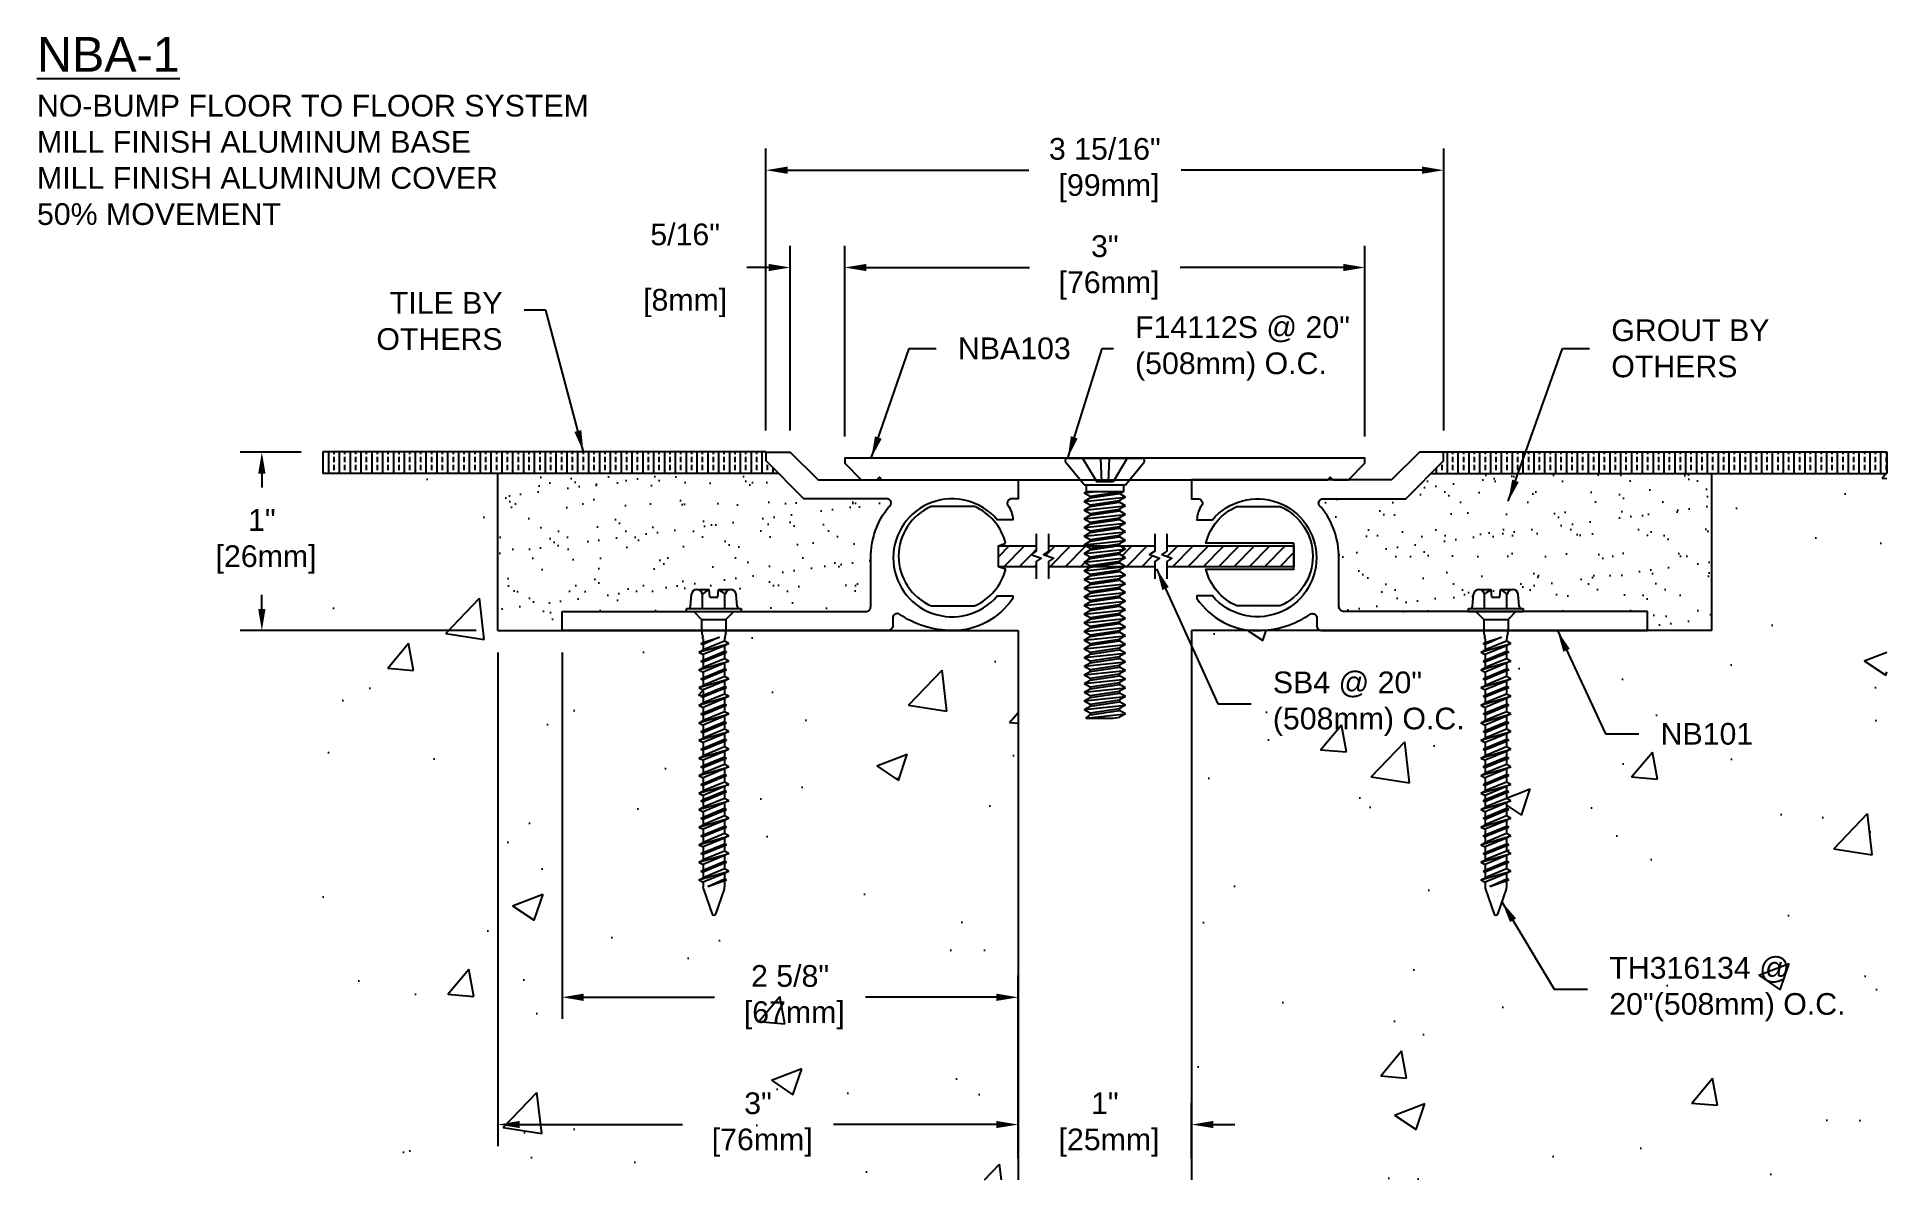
# Model space of a CAD drawing. Header units: inches. Extents: x 10.5 to 21.1, y 18.2 to 24.8.
import ezdxf

# ---------------------------------------------------------------- set-up
doc = ezdxf.new("R2010")
doc.units = ezdxf.units.IN
doc.header["$MEASUREMENT"] = 0
for name, color, linetype in [('ANCHORS', 4, 'Continuous'), ('CONDITIONS', 1, 'Continuous'), ('DIMENSIONS', 3, 'Continuous'), ('METALS', 7, 'Continuous'), ('TEXT', 2, 'Continuous')]:
    doc.layers.add(name, color=color, linetype=linetype)
doc.styles.add('ARIAL', font='arial.ttf')
doc.dimstyles.new('Arial', dxfattribs={"dimtxt": 0.125, "dimasz": 0.125, "dimexe": 0.125, "dimexo": 0.125, "dimgap": 0.125, "dimtad": 0, "dimtih": 1, "dimtoh": 1, "dimdec": 4, "dimzin": 3, "dimdsep": 46, "dimlunit": 4, "dimtxsty": 'ARIAL', "dimcen": 0.125, "dimadec": 0, "dimazin": 0, "dimtfac": 1, "dimtdec": 4, "dimtofl": 0, "dimtmove": 0, "dimatfit": 3, "dimfxl": 0, "dimfrac": 2, "dimtolj": 1, "dimtzin": 0, "dimarcsym": 0})
pattern_1 = [(37.5, (8.13244, 16.01393), (-0.0078742, 0.240853), [0, -0.19, 0, -0.2125, 0, -0.203125]), (7.5, (8.13244, 16.01393), (0.221222, 0.352768), [0, -0.1025, 0, -0.17125, 0, -0.065625]), (327.5, (7.9787, 16.01393), (0.3892677, 0.0007074), [0, -0.0625, 0, -0.225, 0, -0.29375]), (317.5, (7.9787, 16.01393), (0.375766, 0.1097094), [0, -0.03125, 0, -0.1475, 0, -0.16875])]
pattern_2 = [(50, (8.1324, 16.014), (1.79315, -0.15688), [0.1875, -2.0625]), (355, (8.1324, 16.014), (-0.34688, 1.88048), [0.15, -1.65]), (100.451, (8.2819, 16.0009), (1.44627, 1.7236), [0.15935, -1.75286]), (46.184, (8.1324, 16.514), (2.6681, -0.4138), [0.28125, -3.09375]), (96.636, (8.3548, 16.4795), (2.33666, 2.4353), [0.23903, -2.6293]), (351.184, (8.1324, 16.514), (2.33665, 2.4353), [0.225, -2.475]), (21, (8.3824, 16.389), (1.49227, -1.00655), [0.1875, -2.0625]), (326, (8.3824, 16.389), (0.6083, 1.81288), [0.15, -1.65]), (71.451, (8.5068, 16.305), (2.10056, 0.80633), [0.15935, -1.75286]), (37.5, (8.13244, 16.01393), (0.0304, 0.832235), [0, -1.63, 0, -1.675, 0, -1.65625]), (7.5, (8.1324, 16.0139), (0.657674, 0.98603), [0, -0.955, 0, -1.5925, 0, -0.63125]), (327.5, (7.57494, 16.0139), (1.334556, -0.056387), [0, -0.625, 0, -1.95, 0, -2.5875]), (317.5, (7.325, 16.0139), (1.457965, 0.25026), [0, -0.8125, 0, -1.295, 0, -1.8375])]

msp = doc.modelspace()

# ---------------------------------------------------------------- texts
at = {"layer": 'TEXT', "insert": (10.45034, 24.82501), "char_height": 0.2, "width": 3.78125, "attachment_point": 1, "style": 'ARIAL'}
msp.add_mtext('{\\LNBA-1\\P\\H0.625x;\\lNO-BUMP FLOOR TO FLOOR SYSTEM\\PMILL FINISH ALUMINUM BASE\\PMILL FINISH ALUMINUM COVER\\P50% MOVEMENT}', dxfattribs=at)
at = {"layer": 'TEXT', "char_height": 0.125, "style": 'ARIAL'}
for s, insert, attachment_point in [('TILE BY\\POTHERS', (13.13487, 23.18674), 6), ('F14112S @ 20"\\P(508mm) O.C.', (16.78233, 23.02898), 4), ('GROUT BY\\POTHERS', (19.52846, 23.02898), 4), ('NBA103', (15.76105, 23.02898), 4), ('SB4 @ 20"\\P(508mm) O.C.', (17.57698, 20.98087), 4), ('NB101', (19.81315, 20.80647), 4), ('TH316134 @\\P20"(508mm) O.C.', (19.51707, 19.33502), 4)]:
    msp.add_mtext(s, dxfattribs=dict(at, insert=insert, attachment_point=attachment_point))

# ---------------------------------------------------------------- blocks, each defined once
blk = doc.blocks.new('NB101')
at = {"color": 7}
blk.add_lwpolyline([(0, 0.11), (1.75, 0.11, 0.414214), (1.78, 0.14), (1.78, 0.42, -0.169148), (1.882, 0.712, 0.705453), (1.879, 0.76), (1.394, 0.76), (1.176, 0.979), (1.176, 1.03), (1.316, 1.03), (1.476, 0.87), (2.63, 0.87), (2.63, 0.76), (2.594, 0.76, 0.552863), (2.569, 0.725, -0.162306), (2.599, 0.64), (2.509, 0.64, 2.723771), (2.509, 0.2), (2.599, 0.2), (2.599, 0.186, -0.25024), (2.25, 0, -0.145549), (1.941, 0.097, 0.525468), (1.907, 0.071), (1.907, 0.03, -0.414214), (1.877, 0), (0, 0)], format="xyb", close=True, dxfattribs=at)
blk = doc.blocks.new('Th316134')
for p, q in [((-0.135, 1.779), (-0.129, 1.85)), ((-0.097, 1.877), (-0.027, 1.877)), ((-0.065, 1.769), (-0.065, 1.85)), ((-0.023, 1.833), (-0.027, 1.877)), ((-0.023, 1.833), (0.023, 1.833)), ((0.023, 1.833), (0.027, 1.877)), ((0.027, 1.877), (0.097, 1.877)), ((0.064, 1.769), (0.064, 1.85)), ((0.135, 1.779), (0.129, 1.85)), ((-0.157, 1.75), (-0.157, 1.769)), ((-0.157, 1.769), (0.157, 1.769)), ((-0.157, 1.75), (0.157, 1.75)), ((-0.115, 1.75), (-0.07, 1.705)), ((0.115, 1.75), (0.07, 1.705)), ((0.157, 1.769), (0.157, 1.75)), ((-0.074, 1.566), (0.032, 1.603)), ((-0.07, 1.705), (-0.07, 1.638)), ((-0.07, 1.705), (0.07, 1.705)), ((-0.069, 1.628), (-0.063, 1.602)), ((-0.062, 1.573), (0.032, 1.603)), ((0.032, 1.603), (-0.062, 1.56)), ((0.069, 1.628), (0.063, 1.602)), ((0.07, 1.705), (0.07, 1.638)), ((-0.086, 1.516), (0.086, 1.566)), ((-0.086, 1.516), (-0.062, 1.529)), ((-0.086, 1.516), (-0.062, 1.503)), ((-0.074, 1.566), (-0.062, 1.573)), ((-0.074, 1.566), (-0.062, 1.56)), ((-0.074, 1.465), (0.074, 1.516)), ((-0.062, 1.593), (-0.062, 1.573)), ((0.062, 1.579), (-0.062, 1.529)), ((-0.062, 1.56), (-0.062, 1.529)), ((0.062, 1.553), (-0.062, 1.503)), ((-0.062, 1.471), (0.062, 1.522)), ((0.062, 1.509), (-0.062, 1.459)), ((-0.062, 1.503), (-0.062, 1.471)), ((0.062, 1.593), (0.062, 1.579)), ((0.086, 1.566), (0.062, 1.579)), ((0.086, 1.566), (0.062, 1.553)), ((0.062, 1.553), (0.062, 1.522)), ((0.074, 1.516), (0.062, 1.522)), ((0.074, 1.516), (0.062, 1.509)), ((0.062, 1.509), (0.062, 1.478)), ((-0.086, 1.414), (0.086, 1.465)), ((-0.086, 1.414), (-0.062, 1.427)), ((-0.086, 1.414), (-0.062, 1.401)), ((-0.074, 1.465), (-0.062, 1.471)), ((-0.074, 1.465), (-0.062, 1.459)), ((-0.074, 1.363), (0.074, 1.414)), ((0.062, 1.478), (-0.062, 1.427)), ((-0.062, 1.459), (-0.062, 1.427)), ((0.062, 1.452), (-0.062, 1.401)), ((-0.062, 1.369), (0.062, 1.42)), ((0.062, 1.408), (-0.062, 1.357)), ((-0.062, 1.401), (-0.062, 1.369)), ((0.086, 1.465), (0.062, 1.478)), ((0.086, 1.465), (0.062, 1.452)), ((0.062, 1.452), (0.062, 1.42)), ((0.074, 1.414), (0.062, 1.42)), ((0.074, 1.414), (0.062, 1.408)), ((0.062, 1.408), (0.062, 1.376)), ((-0.086, 1.313), (0.086, 1.363)), ((-0.086, 1.313), (-0.062, 1.325)), ((-0.086, 1.313), (-0.062, 1.3)), ((-0.074, 1.363), (-0.062, 1.369)), ((-0.074, 1.363), (-0.062, 1.357)), ((-0.074, 1.262), (0.074, 1.313)), ((0.062, 1.376), (-0.062, 1.325)), ((-0.062, 1.357), (-0.062, 1.325)), ((0.062, 1.35), (-0.062, 1.3)), ((-0.062, 1.268), (0.062, 1.319)), ((0.062, 1.306), (-0.062, 1.256)), ((-0.062, 1.3), (-0.062, 1.268)), ((0.086, 1.363), (0.062, 1.376)), ((0.086, 1.363), (0.062, 1.35)), ((0.062, 1.35), (0.062, 1.319)), ((0.074, 1.313), (0.062, 1.319)), ((0.074, 1.313), (0.062, 1.306)), ((0.062, 1.306), (0.062, 1.275)), ((-0.086, 1.211), (0.086, 1.262)), ((-0.086, 1.211), (-0.062, 1.224)), ((-0.086, 1.211), (-0.062, 1.198)), ((-0.074, 1.262), (-0.062, 1.268)), ((-0.074, 1.262), (-0.062, 1.256)), ((-0.074, 1.16), (0.074, 1.211)), ((0.062, 1.275), (-0.062, 1.224)), ((-0.062, 1.256), (-0.062, 1.224)), ((0.062, 1.249), (-0.062, 1.198)), ((-0.062, 1.166), (0.062, 1.217)), ((0.062, 1.205), (-0.062, 1.154)), ((-0.062, 1.198), (-0.062, 1.166)), ((0.086, 1.262), (0.062, 1.275)), ((0.086, 1.262), (0.062, 1.249)), ((0.062, 1.249), (0.062, 1.217)), ((0.074, 1.211), (0.062, 1.217)), ((0.074, 1.211), (0.062, 1.205)), ((0.062, 1.205), (0.062, 1.173)), ((-0.086, 1.109), (0.086, 1.16)), ((-0.086, 1.109), (-0.062, 1.122)), ((-0.086, 1.109), (-0.062, 1.096)), ((-0.074, 1.16), (-0.062, 1.166)), ((-0.074, 1.16), (-0.062, 1.154)), ((-0.074, 1.059), (0.074, 1.109)), ((0.062, 1.173), (-0.062, 1.122)), ((-0.062, 1.154), (-0.062, 1.122)), ((0.062, 1.147), (-0.062, 1.096)), ((-0.062, 1.065), (0.062, 1.116)), ((0.062, 1.103), (-0.062, 1.052)), ((-0.062, 1.096), (-0.062, 1.065)), ((0.062, 1.072), (-0.062, 1.021)), ((0.086, 1.16), (0.062, 1.173)), ((0.086, 1.16), (0.062, 1.147)), ((0.062, 1.147), (0.062, 1.116)), ((0.074, 1.109), (0.062, 1.116)), ((0.074, 1.109), (0.062, 1.103)), ((0.062, 1.103), (0.062, 1.072)), ((0.086, 1.059), (0.062, 1.072)), ((-0.086, 1.008), (0.086, 1.059)), ((-0.086, 1.008), (-0.062, 1.021)), ((-0.086, 1.008), (-0.062, 0.995)), ((-0.074, 1.059), (-0.062, 1.065)), ((-0.074, 1.059), (-0.062, 1.052)), ((-0.074, 0.957), (0.074, 1.008)), ((-0.074, 0.957), (-0.062, 0.963)), ((-0.062, 1.052), (-0.062, 1.021)), ((0.062, 1.046), (-0.062, 0.995)), ((-0.062, 0.963), (0.062, 1.014)), ((0.062, 1.002), (-0.062, 0.951)), ((-0.062, 0.995), (-0.062, 0.963)), ((0.062, 0.97), (-0.062, 0.919)), ((0.086, 1.059), (0.062, 1.046)), ((0.062, 1.046), (0.062, 1.014)), ((0.074, 1.008), (0.062, 1.014)), ((0.074, 1.008), (0.062, 1.002)), ((0.062, 1.002), (0.062, 0.97)), ((0.086, 0.957), (0.062, 0.97)), ((-0.086, 0.906), (0.086, 0.957)), ((-0.086, 0.906), (-0.062, 0.919)), ((-0.086, 0.906), (-0.062, 0.893)), ((-0.086, 0.805), (0.086, 0.855)), ((-0.074, 0.957), (-0.062, 0.951)), ((-0.074, 0.855), (0.074, 0.906)), ((-0.074, 0.855), (-0.062, 0.862)), ((-0.074, 0.855), (-0.062, 0.849)), ((-0.062, 0.951), (-0.062, 0.919)), ((0.062, 0.944), (-0.062, 0.893)), ((-0.062, 0.862), (0.062, 0.912)), ((0.062, 0.9), (-0.062, 0.849)), ((-0.062, 0.893), (-0.062, 0.862)), ((0.062, 0.868), (-0.062, 0.818)), ((0.086, 0.957), (0.062, 0.944)), ((0.062, 0.944), (0.062, 0.912)), ((0.074, 0.906), (0.062, 0.912)), ((0.074, 0.906), (0.062, 0.9)), ((0.062, 0.9), (0.062, 0.868)), ((0.086, 0.855), (0.062, 0.868)), ((0.086, 0.855), (0.062, 0.843)), ((-0.086, 0.805), (-0.062, 0.818)), ((-0.086, 0.805), (-0.062, 0.792)), ((-0.086, 0.703), (0.086, 0.754)), ((-0.074, 0.754), (0.074, 0.805)), ((-0.074, 0.754), (-0.062, 0.76)), ((-0.074, 0.754), (-0.062, 0.748)), ((-0.062, 0.849), (-0.062, 0.818)), ((0.062, 0.843), (-0.062, 0.792)), ((-0.062, 0.76), (0.062, 0.811)), ((0.062, 0.799), (-0.062, 0.748)), ((-0.062, 0.792), (-0.062, 0.76)), ((0.062, 0.767), (-0.062, 0.716)), ((-0.062, 0.748), (-0.062, 0.716)), ((0.062, 0.843), (0.062, 0.811)), ((0.074, 0.805), (0.062, 0.811)), ((0.074, 0.805), (0.062, 0.799)), ((0.062, 0.799), (0.062, 0.767)), ((0.086, 0.754), (0.062, 0.767)), ((0.086, 0.754), (0.062, 0.741)), ((0.062, 0.749), (0.062, 0.717)), ((-0.086, 0.703), (-0.062, 0.716)), ((-0.086, 0.703), (-0.062, 0.69)), ((-0.086, 0.609), (0.086, 0.66)), ((-0.074, 0.66), (0.074, 0.711)), ((-0.074, 0.66), (-0.062, 0.666)), ((-0.074, 0.66), (-0.062, 0.654)), ((0.062, 0.741), (-0.062, 0.69)), ((-0.062, 0.666), (0.062, 0.717)), ((0.062, 0.705), (-0.062, 0.654)), ((-0.062, 0.698), (-0.062, 0.666)), ((0.062, 0.673), (-0.062, 0.622)), ((-0.062, 0.654), (-0.062, 0.622)), ((0.062, 0.647), (-0.062, 0.596)), ((0.074, 0.711), (0.062, 0.717)), ((0.074, 0.711), (0.062, 0.705)), ((0.062, 0.705), (0.062, 0.673)), ((0.086, 0.66), (0.062, 0.673)), ((0.086, 0.66), (0.062, 0.647)), ((0.062, 0.647), (0.062, 0.616)), ((-0.086, 0.609), (-0.062, 0.622)), ((-0.086, 0.609), (-0.062, 0.596)), ((-0.086, 0.508), (0.086, 0.559)), ((-0.074, 0.559), (0.074, 0.609)), ((-0.074, 0.559), (-0.062, 0.565)), ((-0.074, 0.559), (-0.062, 0.552)), ((-0.062, 0.565), (0.062, 0.616)), ((0.062, 0.603), (-0.062, 0.552)), ((-0.062, 0.596), (-0.062, 0.565)), ((0.062, 0.572), (-0.062, 0.521)), ((-0.062, 0.552), (-0.062, 0.521)), ((0.062, 0.546), (-0.062, 0.495)), ((0.074, 0.609), (0.062, 0.616)), ((0.074, 0.609), (0.062, 0.603)), ((0.062, 0.603), (0.062, 0.572)), ((0.086, 0.559), (0.062, 0.572)), ((0.086, 0.559), (0.062, 0.546)), ((0.062, 0.546), (0.062, 0.514)), ((-0.086, 0.508), (-0.062, 0.521)), ((-0.086, 0.508), (-0.062, 0.495)), ((-0.086, 0.406), (0.086, 0.457)), ((-0.074, 0.457), (0.074, 0.508)), ((-0.074, 0.457), (-0.062, 0.463)), ((-0.074, 0.457), (-0.062, 0.451)), ((-0.062, 0.463), (0.062, 0.514)), ((0.062, 0.502), (-0.062, 0.451)), ((-0.062, 0.495), (-0.062, 0.463)), ((0.062, 0.47), (-0.062, 0.419)), ((-0.062, 0.451), (-0.062, 0.419)), ((0.062, 0.444), (-0.062, 0.393)), ((0.074, 0.508), (0.062, 0.514)), ((0.074, 0.508), (0.062, 0.502)), ((0.062, 0.502), (0.062, 0.47)), ((0.086, 0.457), (0.062, 0.47)), ((0.086, 0.457), (0.062, 0.444)), ((0.062, 0.444), (0.062, 0.412)), ((-0.086, 0.406), (-0.062, 0.419)), ((-0.086, 0.406), (-0.062, 0.393)), ((-0.086, 0.305), (0.086, 0.355)), ((-0.074, 0.355), (0.074, 0.406)), ((-0.074, 0.355), (-0.062, 0.362)), ((-0.074, 0.355), (-0.062, 0.349)), ((-0.062, 0.362), (0.062, 0.412)), ((0.062, 0.4), (-0.062, 0.349)), ((-0.062, 0.393), (-0.062, 0.362)), ((0.062, 0.368), (-0.062, 0.318)), ((-0.062, 0.349), (-0.062, 0.318)), ((0.062, 0.343), (-0.062, 0.292)), ((0.074, 0.406), (0.062, 0.412)), ((0.074, 0.406), (0.062, 0.4)), ((0.062, 0.4), (0.062, 0.368)), ((0.086, 0.355), (0.062, 0.368)), ((0.086, 0.355), (0.062, 0.343)), ((0.062, 0.343), (0.062, 0.311)), ((-0.086, 0.305), (-0.062, 0.318)), ((-0.086, 0.305), (-0.062, 0.292)), ((-0.086, 0.203), (0.086, 0.254)), ((-0.086, 0.203), (-0.062, 0.216)), ((-0.074, 0.254), (0.074, 0.305)), ((-0.074, 0.254), (-0.062, 0.26)), ((-0.074, 0.254), (-0.062, 0.248)), ((-0.062, 0.26), (0.062, 0.311)), ((0.062, 0.299), (-0.062, 0.248)), ((-0.062, 0.292), (-0.062, 0.26)), ((0.062, 0.267), (-0.062, 0.216)), ((-0.062, 0.248), (-0.062, 0.216)), ((0.062, 0.241), (-0.062, 0.19)), ((0.074, 0.305), (0.062, 0.311)), ((0.074, 0.305), (0.062, 0.299)), ((0.062, 0.299), (0.062, 0.267)), ((0.086, 0.254), (0.062, 0.267)), ((0.086, 0.254), (0.062, 0.241)), ((0.062, 0.241), (0.062, 0.209)), ((-0.086, 0.203), (-0.062, 0.19)), ((-0.062, 0.19), (-0.062, 0.164)), ((-0.06, 0.149), (-0.01, 0.006)), ((-0.034, 0.166), (0.062, 0.209)), ((-0.034, 0.166), (0.074, 0.203)), ((0.062, 0.197), (-0.034, 0.166)), ((0.06, 0.149), (0.01, 0.006)), ((0.074, 0.203), (0.062, 0.209)), ((0.074, 0.203), (0.062, 0.197)), ((0.062, 0.197), (0.062, 0.164))]:
    blk.add_line(p, q)
for centre, radius, start, end in [((-0.097, 1.845), 0.0327, 9.285, 170.715), ((0, 1.788), 0.0896, 107.4215, 136.0407), ((0, 1.788), 0.0896, 43.9593, 72.5785), ((0.097, 1.845), 0.0327, 9.285, 170.715), ((-0.146, 1.78), 0.0112, 270, 355), ((0.146, 1.78), 0.0112, 185, 270), ((-0.023, 1.638), 0.0465, 180, 191.9357), ((-0.109, 1.593), 0.0465, 0, 11.9357), ((0.109, 1.593), 0.0465, 168.0643, 180), ((0.023, 1.638), 0.0465, 348.0643, 0), ((-0.016, 0.164), 0.0465, 180, 199.3058), ((0.016, 0.164), 0.0465, 340.6942, 0), ((0, 0.011), 0.0106, 204.1001, 335.8999)]:
    blk.add_arc(centre, radius, start, end)
blk = doc.blocks.new('*D9')
at = {"layer": 'Defpoints', "color": 0}
for p in [(13.108, 21.402), (16.108, 18.554), (16.108, 18.235)]:
    blk.add_point(p, dxfattribs=at)
at = {"layer": 'DIMENSIONS', "color": 0, "lineweight": -2}
for p, q in [((13.108, 21.277), (13.108, 18.429)), ((16.108, 18.36), (16.108, 18.679)), ((13.233, 18.554), (14.173, 18.554)), ((15.983, 18.554), (15.043, 18.554))]:
    blk.add_line(p, q, dxfattribs=at)
at = {"layer": 'DIMENSIONS', "color": 0}
for points in [[(13.233, 18.575), (13.233, 18.534), (13.108, 18.554)], [(15.983, 18.575), (15.983, 18.534), (16.108, 18.554)]]:
    blk.add_solid(points, dxfattribs=at)
at = {"layer": 'DIMENSIONS', "color": 0, "insert": (14.608, 18.554), "char_height": 0.125, "attachment_point": 5, "style": 'ARIAL'}
blk.add_mtext('\\A1;3"\\P [76mm]', dxfattribs=at)
blk = doc.blocks.new('F14112S')
for p, q in [((-0.214, 0), (0.214, 0)), ((-0.128, 0), (-0.047, -0.137)), ((-0.025, 0), (-0.02, -0.137)), ((0.025, 0), (0.02, -0.137)), ((0.128, 0), (0.048, -0.137)), ((-0.119, -0.155), (-0.226, -0.024)), ((0.119, -0.155), (0.226, -0.024)), ((-0.119, -0.155), (0.119, -0.155)), ((-0.119, -0.2), (-0.108, -0.195)), ((-0.119, -0.2), (-0.068, -0.195)), ((-0.119, -0.2), (-0.085, -0.22)), ((-0.108, -0.155), (-0.108, -0.195)), ((0.108, -0.195), (-0.108, -0.195)), ((-0.085, -0.22), (0.085, -0.195)), ((-0.085, -0.23), (0.085, -0.205)), ((0.048, -0.137), (-0.047, -0.137)), ((0.108, -0.195), (0.085, -0.205)), ((0.119, -0.225), (0.085, -0.205)), ((0.108, -0.155), (0.108, -0.195)), ((-0.119, -0.25), (0.119, -0.225)), ((-0.119, -0.25), (-0.085, -0.23)), ((-0.119, -0.25), (-0.085, -0.27)), ((-0.119, -0.3), (0.119, -0.275)), ((-0.119, -0.3), (-0.085, -0.28)), ((-0.119, -0.3), (-0.085, -0.32)), ((-0.085, -0.22), (-0.085, -0.23)), ((-0.085, -0.27), (0.085, -0.245)), ((-0.085, -0.28), (0.085, -0.255)), ((-0.085, -0.27), (-0.085, -0.28)), ((-0.085, -0.32), (0.085, -0.295)), ((-0.085, -0.33), (0.085, -0.305)), ((-0.085, -0.32), (-0.085, -0.33)), ((0.119, -0.225), (0.085, -0.245)), ((0.085, -0.245), (0.085, -0.255)), ((0.119, -0.275), (0.085, -0.255)), ((0.119, -0.275), (0.085, -0.295)), ((0.085, -0.295), (0.085, -0.305)), ((0.119, -0.325), (0.085, -0.305)), ((-0.119, -0.35), (0.119, -0.325)), ((-0.119, -0.35), (-0.085, -0.33)), ((-0.119, -0.35), (-0.085, -0.37)), ((-0.119, -0.4), (0.119, -0.375)), ((-0.119, -0.4), (-0.085, -0.38)), ((-0.119, -0.4), (-0.085, -0.42)), ((-0.119, -0.45), (0.119, -0.425)), ((-0.085, -0.37), (0.085, -0.345)), ((-0.085, -0.38), (0.085, -0.355)), ((-0.085, -0.37), (-0.085, -0.38)), ((-0.085, -0.42), (0.085, -0.395)), ((-0.085, -0.43), (0.085, -0.405)), ((-0.085, -0.42), (-0.085, -0.43)), ((0.119, -0.325), (0.085, -0.345)), ((0.085, -0.345), (0.085, -0.355)), ((0.119, -0.375), (0.085, -0.355)), ((0.119, -0.375), (0.085, -0.395)), ((0.085, -0.395), (0.085, -0.405)), ((0.119, -0.425), (0.085, -0.405)), ((0.119, -0.425), (0.085, -0.445)), ((-0.119, -0.45), (-0.085, -0.43)), ((-0.119, -0.45), (-0.085, -0.47)), ((-0.119, -0.5), (0.119, -0.475)), ((-0.119, -0.5), (-0.085, -0.48)), ((-0.119, -0.5), (-0.085, -0.52)), ((-0.119, -0.55), (0.119, -0.525)), ((-0.119, -0.55), (-0.085, -0.53)), ((-0.085, -0.47), (0.085, -0.445)), ((-0.085, -0.48), (0.085, -0.455)), ((-0.085, -0.47), (-0.085, -0.48)), ((-0.085, -0.52), (0.085, -0.495)), ((-0.085, -0.53), (0.085, -0.505)), ((-0.085, -0.52), (-0.085, -0.53)), ((0.085, -0.445), (0.085, -0.455)), ((0.119, -0.475), (0.085, -0.455)), ((0.119, -0.475), (0.085, -0.495)), ((0.085, -0.495), (0.085, -0.505)), ((0.119, -0.525), (0.085, -0.505)), ((0.119, -0.525), (0.085, -0.545)), ((-0.119, -0.55), (-0.085, -0.57)), ((-0.119, -0.6), (0.119, -0.575)), ((-0.119, -0.6), (-0.085, -0.58)), ((-0.119, -0.6), (-0.085, -0.62)), ((-0.119, -0.65), (0.119, -0.625)), ((-0.119, -0.65), (-0.085, -0.63)), ((-0.085, -0.57), (0.085, -0.545)), ((-0.085, -0.58), (0.085, -0.555)), ((-0.085, -0.57), (-0.085, -0.58)), ((-0.085, -0.62), (0.085, -0.595)), ((-0.085, -0.63), (0.085, -0.605)), ((-0.085, -0.62), (-0.085, -0.63)), ((0.085, -0.545), (0.085, -0.555)), ((0.119, -0.575), (0.085, -0.555)), ((0.119, -0.575), (0.085, -0.595)), ((0.085, -0.595), (0.085, -0.605)), ((0.119, -0.625), (0.085, -0.605)), ((0.119, -0.625), (0.085, -0.645)), ((-0.119, -0.65), (-0.085, -0.67)), ((-0.119, -0.7), (0.119, -0.675)), ((-0.119, -0.7), (-0.085, -0.68)), ((-0.119, -0.7), (-0.085, -0.72)), ((-0.119, -0.75), (0.119, -0.725)), ((-0.119, -0.75), (-0.085, -0.73)), ((-0.085, -0.67), (0.085, -0.645)), ((-0.085, -0.68), (0.085, -0.655)), ((-0.085, -0.67), (-0.085, -0.68)), ((-0.085, -0.72), (0.085, -0.695)), ((-0.085, -0.73), (0.085, -0.705)), ((-0.085, -0.72), (-0.085, -0.73)), ((-0.085, -0.77), (0.085, -0.745)), ((0.085, -0.645), (0.085, -0.655)), ((0.119, -0.675), (0.085, -0.655)), ((0.119, -0.675), (0.085, -0.695)), ((0.085, -0.695), (0.085, -0.705)), ((0.119, -0.725), (0.085, -0.705)), ((0.119, -0.725), (0.085, -0.745)), ((0.085, -0.745), (0.085, -0.755)), ((-0.119, -0.75), (-0.085, -0.77)), ((-0.119, -0.8), (0.119, -0.775)), ((-0.119, -0.8), (-0.085, -0.78)), ((-0.119, -0.8), (-0.085, -0.82)), ((-0.119, -0.85), (0.119, -0.825)), ((-0.119, -0.85), (-0.085, -0.83)), ((-0.119, -0.85), (-0.085, -0.87)), ((-0.085, -0.78), (0.085, -0.755)), ((-0.085, -0.77), (-0.085, -0.78)), ((-0.085, -0.82), (0.085, -0.795)), ((-0.085, -0.83), (0.085, -0.805)), ((-0.085, -0.82), (-0.085, -0.83)), ((-0.085, -0.87), (0.085, -0.845)), ((0.119, -0.775), (0.085, -0.755)), ((0.119, -0.775), (0.085, -0.795)), ((0.085, -0.795), (0.085, -0.805)), ((0.119, -0.825), (0.085, -0.805)), ((0.119, -0.825), (0.085, -0.845)), ((0.085, -0.845), (0.085, -0.855)), ((-0.119, -0.9), (0.119, -0.875)), ((-0.119, -0.9), (-0.085, -0.88)), ((-0.119, -0.9), (-0.085, -0.92)), ((-0.119, -0.95), (0.119, -0.925)), ((-0.119, -0.95), (-0.085, -0.93)), ((-0.119, -0.95), (-0.085, -0.97)), ((-0.085, -0.88), (0.085, -0.855)), ((-0.085, -0.87), (-0.085, -0.88)), ((-0.085, -0.92), (0.085, -0.895)), ((-0.085, -0.93), (0.085, -0.905)), ((-0.085, -0.92), (-0.085, -0.93)), ((-0.085, -0.97), (0.085, -0.945)), ((-0.085, -0.98), (0.085, -0.955)), ((0.119, -0.875), (0.085, -0.855)), ((0.119, -0.875), (0.085, -0.895)), ((0.085, -0.895), (0.085, -0.905)), ((0.119, -0.925), (0.085, -0.905)), ((0.119, -0.925), (0.085, -0.945)), ((0.085, -0.945), (0.085, -0.955)), ((0.119, -0.975), (0.085, -0.955)), ((-0.119, -1), (0.119, -0.975)), ((-0.119, -1), (-0.085, -0.98)), ((-0.119, -1), (-0.085, -1.02)), ((-0.119, -1.05), (0.119, -1.025)), ((-0.119, -1.05), (-0.085, -1.03)), ((-0.119, -1.05), (-0.085, -1.07)), ((-0.085, -0.97), (-0.085, -0.98)), ((-0.085, -1.02), (0.085, -0.995)), ((-0.085, -1.03), (0.085, -1.005)), ((-0.085, -1.02), (-0.085, -1.03)), ((-0.085, -1.07), (0.085, -1.045)), ((-0.085, -1.08), (0.085, -1.055)), ((0.119, -0.975), (0.085, -0.995)), ((0.085, -0.995), (0.085, -1.005)), ((0.119, -1.025), (0.085, -1.005)), ((0.119, -1.025), (0.085, -1.045)), ((0.085, -1.045), (0.085, -1.055)), ((0.119, -1.075), (0.085, -1.055)), ((-0.119, -1.1), (0.119, -1.075)), ((-0.119, -1.1), (-0.085, -1.08)), ((-0.119, -1.1), (-0.085, -1.12)), ((-0.119, -1.15), (0.119, -1.125)), ((-0.119, -1.15), (-0.085, -1.13)), ((-0.119, -1.15), (-0.085, -1.17)), ((-0.085, -1.07), (-0.085, -1.08)), ((-0.085, -1.12), (0.085, -1.095)), ((-0.085, -1.13), (0.085, -1.105)), ((-0.085, -1.12), (-0.085, -1.13)), ((-0.085, -1.17), (0.085, -1.145)), ((-0.085, -1.18), (0.085, -1.155)), ((-0.085, -1.17), (-0.085, -1.18)), ((0.119, -1.075), (0.085, -1.095)), ((0.085, -1.095), (0.085, -1.105)), ((0.119, -1.125), (0.085, -1.105)), ((0.119, -1.125), (0.085, -1.145)), ((0.085, -1.145), (0.085, -1.155)), ((0.119, -1.175), (0.085, -1.155)), ((-0.119, -1.2), (0.119, -1.175)), ((-0.119, -1.2), (-0.085, -1.18)), ((-0.119, -1.2), (-0.085, -1.22)), ((-0.119, -1.25), (0.119, -1.225)), ((-0.119, -1.25), (-0.085, -1.23)), ((-0.119, -1.25), (-0.085, -1.27)), ((-0.119, -1.3), (0.119, -1.275)), ((-0.085, -1.22), (0.085, -1.195)), ((-0.085, -1.23), (0.085, -1.205)), ((-0.085, -1.22), (-0.085, -1.23)), ((-0.085, -1.27), (0.085, -1.245)), ((-0.085, -1.28), (0.085, -1.255)), ((-0.085, -1.27), (-0.085, -1.28)), ((0.119, -1.175), (0.085, -1.195)), ((0.085, -1.195), (0.085, -1.205)), ((0.119, -1.225), (0.085, -1.205)), ((0.119, -1.225), (0.085, -1.245)), ((0.085, -1.245), (0.085, -1.255)), ((0.119, -1.275), (0.085, -1.255)), ((0.119, -1.275), (0.085, -1.295)), ((-0.119, -1.3), (-0.085, -1.28)), ((-0.119, -1.3), (-0.085, -1.32)), ((-0.119, -1.35), (0.119, -1.325)), ((-0.119, -1.35), (-0.085, -1.33)), ((-0.119, -1.35), (-0.085, -1.37)), ((-0.119, -1.4), (0.119, -1.375)), ((-0.119, -1.4), (-0.085, -1.38)), ((-0.085, -1.32), (0.085, -1.295)), ((-0.085, -1.33), (0.085, -1.305)), ((-0.085, -1.32), (-0.085, -1.33)), ((-0.085, -1.37), (0.085, -1.345)), ((-0.085, -1.38), (0.085, -1.355)), ((-0.085, -1.37), (-0.085, -1.38)), ((0.085, -1.295), (0.085, -1.305)), ((0.119, -1.325), (0.085, -1.305)), ((0.119, -1.325), (0.085, -1.345)), ((0.085, -1.345), (0.085, -1.355)), ((0.119, -1.375), (0.085, -1.355)), ((0.119, -1.375), (0.085, -1.395)), ((-0.119, -1.4), (-0.085, -1.42)), ((-0.119, -1.45), (0.119, -1.425)), ((-0.119, -1.45), (-0.085, -1.43)), ((-0.119, -1.45), (-0.085, -1.47)), ((-0.11, -1.5), (0.119, -1.475)), ((-0.11, -1.5), (-0.085, -1.48)), ((-0.085, -1.42), (0.085, -1.395)), ((-0.085, -1.43), (0.085, -1.405)), ((-0.085, -1.42), (-0.085, -1.43)), ((-0.085, -1.47), (0.085, -1.445)), ((-0.085, -1.48), (0.085, -1.455)), ((-0.085, -1.47), (-0.085, -1.48)), ((0.085, -1.395), (0.085, -1.405)), ((0.119, -1.425), (0.085, -1.405)), ((0.119, -1.425), (0.085, -1.445)), ((0.085, -1.445), (0.085, -1.455)), ((0.119, -1.475), (0.085, -1.455)), ((0.119, -1.475), (0.085, -1.495)), ((-0.11, -1.5), (0.048, -1.5)), ((0.048, -1.5), (0.085, -1.495))]:
    blk.add_line(p, q)
for centre, start, end in [((-0.214, -0.015), 90, 219.032), ((0.214, -0.015), 320.968, 90)]:
    blk.add_arc(centre, 0.015, start, end)
blk = doc.blocks.new('*D10')
at = {"layer": 'Defpoints', "color": 0}
for p in [(12.098, 22.432), (11.747, 21.402), (13.108, 21.402)]:
    blk.add_point(p, dxfattribs=at)
at = {"layer": 'DIMENSIONS', "color": 0, "lineweight": -2}
for p, q in [((11.973, 22.432), (11.622, 22.432)), ((11.747, 22.307), (11.747, 22.227)), ((11.747, 21.527), (11.747, 21.608)), ((12.983, 21.402), (11.622, 21.402))]:
    blk.add_line(p, q, dxfattribs=at)
at = {"layer": 'DIMENSIONS', "color": 0}
for points in [[(11.726, 22.307), (11.768, 22.307), (11.747, 22.432)], [(11.726, 21.527), (11.768, 21.527), (11.747, 21.402)]]:
    blk.add_solid(points, dxfattribs=at)
at = {"layer": 'DIMENSIONS', "color": 0, "insert": (11.747, 21.917), "char_height": 0.125, "attachment_point": 5, "style": 'ARIAL'}
blk.add_mtext('\\A1;1"\\P [26mm]', dxfattribs=at)
blk = doc.blocks.new('*D11')
at = {"layer": 'Defpoints', "color": 0}
for p in [(13.478, 21.402), (16.108, 19.288), (16.108, 18.235)]:
    blk.add_point(p, dxfattribs=at)
at = {"layer": 'DIMENSIONS', "color": 0, "lineweight": -2}
for p, q in [((13.478, 21.277), (13.478, 19.163)), ((16.108, 18.36), (16.108, 19.413)), ((13.603, 19.288), (14.358, 19.288)), ((15.983, 19.288), (15.228, 19.288))]:
    blk.add_line(p, q, dxfattribs=at)
at = {"layer": 'DIMENSIONS', "color": 0}
for points in [[(13.603, 19.309), (13.603, 19.267), (13.478, 19.288)], [(15.983, 19.309), (15.983, 19.267), (16.108, 19.288)]]:
    blk.add_solid(points, dxfattribs=at)
at = {"layer": 'DIMENSIONS', "color": 0, "insert": (14.793, 19.288), "char_height": 0.125, "attachment_point": 5, "style": 'ARIAL'}
blk.add_mtext('\\A1;2 5/8"\\P [67mm]', dxfattribs=at)
blk = doc.blocks.new('*D12')
at = {"layer": 'Defpoints', "color": 0}
for p in [(17.108, 18.554), (16.108, 18.235), (17.108, 18.235)]:
    blk.add_point(p, dxfattribs=at)
at = {"layer": 'DIMENSIONS', "color": 0, "lineweight": -2}
for p, q in [((16.108, 18.36), (16.108, 18.679)), ((17.108, 18.36), (17.108, 18.679)), ((15.983, 18.554), (15.858, 18.554)), ((17.233, 18.554), (17.358, 18.554))]:
    blk.add_line(p, q, dxfattribs=at)
at = {"layer": 'DIMENSIONS', "color": 0}
for points in [[(15.983, 18.575), (15.983, 18.534), (16.108, 18.554)], [(17.233, 18.575), (17.233, 18.534), (17.108, 18.554)]]:
    blk.add_solid(points, dxfattribs=at)
at = {"layer": 'DIMENSIONS', "color": 0, "insert": (16.608, 18.554), "char_height": 0.125, "attachment_point": 5, "style": 'ARIAL'}
blk.add_mtext('\\A1;1"\\P [25mm]', dxfattribs=at)
blk = doc.blocks.new('*D13')
at = {"layer": 'Defpoints', "color": 0}
for p in [(18.108, 23.496), (15.108, 22.397), (18.108, 22.397)]:
    blk.add_point(p, dxfattribs=at)
at = {"layer": 'DIMENSIONS', "color": 0, "lineweight": -2}
for p, q in [((15.108, 22.522), (15.108, 23.621)), ((18.108, 22.522), (18.108, 23.621)), ((15.233, 23.496), (16.173, 23.496)), ((17.983, 23.496), (17.043, 23.496))]:
    blk.add_line(p, q, dxfattribs=at)
at = {"layer": 'DIMENSIONS', "color": 0}
for points in [[(15.233, 23.517), (15.233, 23.475), (15.108, 23.496)], [(17.983, 23.517), (17.983, 23.475), (18.108, 23.496)]]:
    blk.add_solid(points, dxfattribs=at)
at = {"layer": 'DIMENSIONS', "color": 0, "insert": (16.608, 23.496), "char_height": 0.125, "attachment_point": 5, "style": 'ARIAL'}
blk.add_mtext('\\A1;3"\\P [76mm]', dxfattribs=at)
blk = doc.blocks.new('*D14')
at = {"layer": 'Defpoints', "color": 0}
for p in [(14.794, 23.496), (14.794, 22.432), (15.108, 22.397)]:
    blk.add_point(p, dxfattribs=at)
at = {"layer": 'DIMENSIONS', "color": 0, "lineweight": -2}
for p, q in [((14.794, 22.557), (14.794, 23.621)), ((15.108, 22.522), (15.108, 23.621)), ((14.669, 23.496), (14.544, 23.496)), ((15.233, 23.496), (15.358, 23.496))]:
    blk.add_line(p, q, dxfattribs=at)
at = {"layer": 'DIMENSIONS', "color": 0}
for points in [[(14.669, 23.517), (14.669, 23.475), (14.794, 23.496)], [(15.233, 23.517), (15.233, 23.475), (15.108, 23.496)]]:
    blk.add_solid(points, dxfattribs=at)
at = {"layer": 'DIMENSIONS', "color": 0, "char_height": 0.125, "attachment_point": 5, "style": 'ARIAL'}
for s, insert in [('\\A1;5/16"', (14.188, 23.686)), ('\\A1;[8mm]', (14.188, 23.291))]:
    blk.add_mtext(s, dxfattribs=dict(at, insert=insert))
blk = doc.blocks.new('*D15')
at = {"layer": 'Defpoints', "color": 0}
for p in [(18.562, 24.057), (14.654, 22.432), (18.562, 22.432)]:
    blk.add_point(p, dxfattribs=at)
at = {"layer": 'DIMENSIONS', "color": 0, "lineweight": -2}
for p, q in [((14.654, 22.557), (14.654, 24.182)), ((18.562, 22.557), (18.562, 24.182)), ((14.779, 24.057), (16.169, 24.057)), ((18.437, 24.057), (17.048, 24.057))]:
    blk.add_line(p, q, dxfattribs=at)
at = {"layer": 'DIMENSIONS', "color": 0}
for points in [[(14.779, 24.078), (14.779, 24.036), (14.654, 24.057)], [(18.437, 24.078), (18.437, 24.036), (18.562, 24.057)]]:
    blk.add_solid(points, dxfattribs=at)
at = {"layer": 'DIMENSIONS', "color": 0, "insert": (16.608, 24.057), "char_height": 0.125, "attachment_point": 5, "style": 'ARIAL'}
blk.add_mtext('\\A1;3 15/16"\\P [99mm]', dxfattribs=at)
blk = doc.blocks.new('SB4')
h = blk.add_hatch()
h.set_pattern_fill('ANSI31', color=256, scale=0.5, style=0)
h.paths.add_polyline_path([(9.566, 5.757), (9.566, 5.877), (8.833, 5.877), (8.833, 5.847), (8.804, 5.828), (8.861, 5.806), (8.833, 5.787), (8.833, 5.757)])
h.paths.add_polyline_path([(8.763, 5.757), (8.763, 5.787), (8.791, 5.806), (8.734, 5.828), (8.763, 5.847), (8.763, 5.877), (8.562, 5.877), (8.595, 5.858), (8.561, 5.839), (8.561, 5.828), (8.595, 5.808), (8.561, 5.789), (8.561, 5.778), (8.597, 5.757)])
h.paths.add_polyline_path([(8.391, 5.757), (8.391, 5.764), (8.357, 5.783), (8.391, 5.803), (8.391, 5.814), (8.357, 5.833), (8.391, 5.853), (8.391, 5.864), (8.367, 5.877), (8.15, 5.877), (8.15, 5.847), (8.121, 5.828), (8.179, 5.806), (8.15, 5.787), (8.15, 5.757)])
h.paths.add_polyline_path([(8.08, 5.757), (8.08, 5.787), (8.109, 5.806), (8.051, 5.828), (8.08, 5.847), (8.08, 5.877), (7.862, 5.877), (7.862, 5.757)])
for points in [[(7.903, 5.892, 0.233897), (7.724, 6.104), (7.474, 6.104, 0.654654), (7.474, 5.531), (7.724, 5.531, 0.233897), (7.903, 5.743), (7.862, 5.757), (7.862, 5.877)], [(9.566, 5.892), (9.058, 5.892, -0.233897), (9.237, 6.104), (9.487, 6.104, -0.654654), (9.487, 5.531), (9.237, 5.531, -0.233897), (9.058, 5.743), (9.566, 5.743)]]:
    blk.add_lwpolyline(points, format="xyb", close=True)
for points in [[(7.862, 5.877), (8.08, 5.877)], [(8.08, 5.947), (8.08, 5.847), (8.051, 5.828), (8.109, 5.806), (8.08, 5.787), (8.08, 5.687)], [(8.15, 5.947), (8.15, 5.847), (8.121, 5.828), (8.179, 5.806), (8.15, 5.787), (8.15, 5.687)], [(8.15, 5.877), (8.763, 5.877)], [(8.763, 5.947), (8.763, 5.847), (8.734, 5.828), (8.791, 5.806), (8.763, 5.787), (8.763, 5.687)], [(8.833, 5.947), (8.833, 5.847), (8.804, 5.828), (8.861, 5.806), (8.833, 5.787), (8.833, 5.687)], [(8.833, 5.877), (9.566, 5.877), (9.566, 5.757), (8.833, 5.757)], [(8.08, 5.757), (7.862, 5.757)], [(8.763, 5.757), (8.15, 5.757)]]:
    blk.add_lwpolyline(points)
blk = doc.blocks.new('NBA103')
blk.add_lwpolyline([(0.185, 0), (0.2, 0.015), (0.215, 0), (2.785, 0), (2.8, 0.015), (2.815, 0), (2.905, 0), (3, 0.095), (3, 0.125), (0, 0.125), (0, 0.095), (0.095, 0)], close=True)

# ---------------------------------------------------------------- dimensions: what is measured, and where the dimension line sits
at = {"layer": 'DIMENSIONS'}
for base, p1, p2, picture, middle in [((18.56207, 24.05687), (14.65406, 22.43232), (18.56207, 22.43232), '*D15', (16.60806, 24.05687)), ((18.10806, 23.49602), (15.10806, 22.39739), (18.10806, 22.39739), '*D13', (16.60806, 23.49602)), ((16.10806, 18.55446), (13.10806, 21.40196), (16.10806, 18.23451), '*D9', (14.60806, 18.55446)), ((16.10806, 19.28791), (13.47825, 21.40196), (16.10806, 18.23451), '*D11', (14.79316, 19.28791)), ((17.10806, 18.55446), (16.10806, 18.23451), (17.10806, 18.23451), '*D12', (16.60806, 18.55446))]:
    dim = msp.add_linear_dim(base=base, p1=p1, p2=p2, dimstyle='Arial', override={"dimpost": '\\X'}, dxfattribs=at)
    dim.commit()
    dim.dimension.update_dxf_attribs({"geometry": picture, "text_midpoint": middle, "dimtype": 160})
dim = msp.add_linear_dim(base=(14.79406, 23.49602), p1=(15.10806, 22.39739), p2=(14.79406, 22.43232), dimstyle='Arial', override={"dimpost": '\\X'}, dxfattribs=at)
dim.commit()
dim.dimension.update_dxf_attribs({"geometry": '*D14', "text_midpoint": (14.18812, 23.49602)})
dim = msp.add_linear_dim(base=(11.74699, 21.40196), p1=(12.09769, 22.43232), p2=(13.10806, 21.40196), angle=90, dimstyle='Arial', override={"dimpost": '\\X'}, dxfattribs=at)
dim.commit()
dim.dimension.update_dxf_attribs({"geometry": '*D10', "text_midpoint": (11.74699, 21.91714), "dimtype": 160})

# ---------------------------------------------------------------- hatches: boundary and pattern name
at = {"layer": 'CONDITIONS'}
h = msp.add_hatch(dxfattribs=at)
h.set_pattern_fill('ANSI33', color=256, scale=0.25, angle=45, style=0)
h.set_pattern_definition([(90, (8.13244, 16.013933), (-0.0625, 1e-17), []), (90, (8.16369, 16.045183), (-0.0625, 1e-17), [0.03125, -0.015625])])
h.paths.add_polyline_path([(14.65406, 22.43232), (12.09769, 22.43232), (12.09769, 22.30732), (14.72717, 22.30732), (14.65406, 22.38047)])
h = msp.add_hatch(dxfattribs=at)
h.set_pattern_fill('ANSI33', color=256, scale=0.25, angle=45, style=0)
h.set_pattern_definition([(90, (25.083685, 16.013933), (0.0625, 1e-17), []), (90, (25.052435, 16.045183), (0.0625, 1e-17), [0.03125, -0.015625])])
h.paths.add_polyline_path([(18.56207, 22.43232), (21.11843, 22.43232), (21.11843, 22.30732), (18.48895, 22.30732), (18.56207, 22.38047)])
h = msp.add_hatch(dxfattribs=at)
h.set_pattern_fill('AR-CONC', color=256, scale=0.25, style=0)
h.set_pattern_definition(pattern_2)
h.paths.add_polyline_path([(16.10806, 21.40196), (14.42291, 21.40196), (14.42291, 21.39466), (14.41641, 21.36394, 0.05212645), (14.41541, 21.35432), (14.41541, 21.34095), (14.43941, 21.32802), (14.41541, 21.3151), (14.41541, 21.28341), (14.42685, 21.27724), (14.41541, 21.27108), (14.41541, 21.23939), (14.43941, 21.22646), (14.41541, 21.21354), (14.41541, 21.18184), (14.42685, 21.17568), (14.41541, 21.16952), (14.41541, 21.13782), (14.43941, 21.1249), (14.41541, 21.11197), (14.41541, 21.08028), (14.42685, 21.07412), (14.41541, 21.06795), (14.41541, 21.03626), (14.43941, 21.02334), (14.41541, 21.01041), (14.41541, 20.97872), (14.42685, 20.97256), (14.41541, 20.96639), (14.41541, 20.9347), (14.43941, 20.92177), (14.41541, 20.90885), (14.41541, 20.87716), (14.42685, 20.87099), (14.41541, 20.86483), (14.41541, 20.83314), (14.43941, 20.82021), (14.41541, 20.80729), (14.41541, 20.77559), (14.42685, 20.76943), (14.41541, 20.76327), (14.41541, 20.73157), (14.43941, 20.71865), (14.41541, 20.70572), (14.41541, 20.67403), (14.42685, 20.66787), (14.41541, 20.6617), (14.41541, 20.63001), (14.43941, 20.61709), (14.41541, 20.60416), (14.41541, 20.57247), (14.42685, 20.56631), (14.41541, 20.56014), (14.41541, 20.52845), (14.43941, 20.51552), (14.41541, 20.5026), (14.41541, 20.47872), (14.42685, 20.47256), (14.41541, 20.46639), (14.41541, 20.4347), (14.43941, 20.42177), (14.41541, 20.40885), (14.41541, 20.37716), (14.42685, 20.37099), (14.41541, 20.36483), (14.41541, 20.33314), (14.43941, 20.32021), (14.41541, 20.30729), (14.41541, 20.27559), (14.42685, 20.26943), (14.41541, 20.26327), (14.41541, 20.23157), (14.43941, 20.21865), (14.41541, 20.20572), (14.41541, 20.17403), (14.42685, 20.16787), (14.41541, 20.1617), (14.41541, 20.13001), (14.43941, 20.11709), (14.41541, 20.10416), (14.41541, 20.07247), (14.42685, 20.06631), (14.41541, 20.06014), (14.41541, 20.02845), (14.43941, 20.01552), (14.41541, 20.0026), (14.41541, 19.97091), (14.42685, 19.96474), (14.41541, 19.95858), (14.41541, 19.92596, -0.08443704), (14.41279, 19.91058), (14.36338, 19.76953, -0.77412328), (14.34293, 19.76953), (14.29352, 19.91058, -0.08443704), (14.29091, 19.92596), (14.29091, 19.95182), (14.26691, 19.96474), (14.29091, 19.97767), (14.29091, 20.00936), (14.27946, 20.01552), (14.29091, 20.02169), (14.29091, 20.05338), (14.26691, 20.06631), (14.29091, 20.07923), (14.29091, 20.11092), (14.27946, 20.11709), (14.29091, 20.12325), (14.29091, 20.15494), (14.26691, 20.16787), (14.29091, 20.18079), (14.29091, 20.21249), (14.27946, 20.21865), (14.29091, 20.22481), (14.29091, 20.25651), (14.26691, 20.26943), (14.29091, 20.28236), (14.29091, 20.31405), (14.27946, 20.32021), (14.29091, 20.32638), (14.29091, 20.35807), (14.26691, 20.37099), (14.29091, 20.38392), (14.29091, 20.41561), (14.27946, 20.42177), (14.29091, 20.42794), (14.29091, 20.45182), (14.26691, 20.46474), (14.29091, 20.47767), (14.29091, 20.50936), (14.27946, 20.51552), (14.29091, 20.52169), (14.29091, 20.55338), (14.26691, 20.56631), (14.29091, 20.57923), (14.29091, 20.61092), (14.27946, 20.61709), (14.29091, 20.62325), (14.29091, 20.65494), (14.26691, 20.66787), (14.29091, 20.68079), (14.29091, 20.71249), (14.27946, 20.71865), (14.29091, 20.72481), (14.29091, 20.75651), (14.26691, 20.76943), (14.29091, 20.78236), (14.29091, 20.81405), (14.27946, 20.82021), (14.29091, 20.82638), (14.29091, 20.85807), (14.26691, 20.87099), (14.29091, 20.88392), (14.29091, 20.91561), (14.27946, 20.92177), (14.29091, 20.92794), (14.29091, 20.95963), (14.26691, 20.97256), (14.29091, 20.98548), (14.29091, 21.01717), (14.27946, 21.02334), (14.29091, 21.0295), (14.29091, 21.06119), (14.26691, 21.07412), (14.29091, 21.08704), (14.29091, 21.11874), (14.27946, 21.1249), (14.29091, 21.13106), (14.29091, 21.16276), (14.26691, 21.17568), (14.29091, 21.18861), (14.29091, 21.2203), (14.27946, 21.22646), (14.29091, 21.23263), (14.29091, 21.26432), (14.26691, 21.27724), (14.29091, 21.29017), (14.29091, 21.32186), (14.27946, 21.32802), (14.29091, 21.33419), (14.29091, 21.35432, 0.05212645), (14.2899, 21.36394), (14.28341, 21.39466), (14.28341, 21.40196), (13.47825, 21.40196), (13.10806, 21.40196), (13.10806, 22.30732), (12.09769, 22.30732), (12.09769, 18.23451), (16.10806, 18.23451)])
h.paths.add_polyline_path([(14.34399, 18.75395), (14.87213, 18.75395), (14.87213, 18.35496), (14.34399, 18.35496)], flags=24)
h.paths.add_polyline_path([(14.52824, 19.48821), (15.05808, 19.48821), (15.05808, 19.08761), (14.52824, 19.08761)], flags=24)
h = msp.add_hatch(dxfattribs=at)
h.set_pattern_fill('AR-SAND', color=256, scale=0.125, style=0)
h.set_pattern_definition(pattern_1)
h.paths.add_polyline_path([(15.35994, 22.11433, 0.70545339), (15.35771, 22.16214), (14.87208, 22.16233), (14.72717, 22.30732), (13.10806, 22.30732), (13.10806, 21.40196), (13.47825, 21.40196), (13.47825, 21.51162), (14.19641, 21.51162), (14.19641, 21.53037), (14.20673, 21.53037, 0.38887873), (14.21794, 21.54064), (14.22416, 21.61171, -0.36750749), (14.25641, 21.63912), (14.32597, 21.63912), (14.32991, 21.59412), (14.37641, 21.59412), (14.38035, 21.63912), (14.44991, 21.63912, -0.36750749), (14.48216, 21.61171), (14.48838, 21.54064, 0.38887873), (14.49958, 21.53037), (14.50991, 21.53037), (14.50991, 21.51162), (15.22806, 21.51162, 0.41421356), (15.25806, 21.54162), (15.25806, 21.82188, -0.16919131)])
h = msp.add_hatch(dxfattribs=at)
h.set_pattern_fill('AR-CONC', color=256, scale=0.25, style=0)
h.set_pattern_definition(pattern_2)
h.paths.add_polyline_path([(21.11843, 22.30732), (20.10806, 22.30732), (20.10806, 21.40196), (18.93272, 21.40196), (18.93272, 21.39466), (18.92622, 21.36394, 0.05212645), (18.92522, 21.35432), (18.92522, 21.34095), (18.94922, 21.32802), (18.92522, 21.3151), (18.92522, 21.28341), (18.93666, 21.27724), (18.92522, 21.27108), (18.92522, 21.23939), (18.94922, 21.22646), (18.92522, 21.21354), (18.92522, 21.18184), (18.93666, 21.17568), (18.92522, 21.16952), (18.92522, 21.13782), (18.94922, 21.1249), (18.92522, 21.11197), (18.92522, 21.08028), (18.93666, 21.07412), (18.92522, 21.06795), (18.92522, 21.03626), (18.94922, 21.02334), (18.92522, 21.01041), (18.92522, 20.97872), (18.93666, 20.97256), (18.92522, 20.96639), (18.92522, 20.9347), (18.94922, 20.92177), (18.92522, 20.90885), (18.92522, 20.87716), (18.93666, 20.87099), (18.92522, 20.86483), (18.92522, 20.83314), (18.94922, 20.82021), (18.92522, 20.80729), (18.92522, 20.77559), (18.93666, 20.76943), (18.92522, 20.76327), (18.92522, 20.73157), (18.94922, 20.71865), (18.92522, 20.70572), (18.92522, 20.67403), (18.93666, 20.66787), (18.92522, 20.6617), (18.92522, 20.63001), (18.94922, 20.61709), (18.92522, 20.60416), (18.92522, 20.57247), (18.93666, 20.56631), (18.92522, 20.56014), (18.92522, 20.52845), (18.94922, 20.51552), (18.92522, 20.5026), (18.92522, 20.47872), (18.93666, 20.47256), (18.92522, 20.46639), (18.92522, 20.4347), (18.94922, 20.42177), (18.92522, 20.40885), (18.92522, 20.37716), (18.93666, 20.37099), (18.92522, 20.36483), (18.92522, 20.33314), (18.94922, 20.32021), (18.92522, 20.30729), (18.92522, 20.27559), (18.93666, 20.26943), (18.92522, 20.26327), (18.92522, 20.23157), (18.94922, 20.21865), (18.92522, 20.20572), (18.92522, 20.17403), (18.93666, 20.16787), (18.92522, 20.1617), (18.92522, 20.13001), (18.94922, 20.11709), (18.92522, 20.10416), (18.92522, 20.07247), (18.93666, 20.06631), (18.92522, 20.06014), (18.92522, 20.02845), (18.94922, 20.01552), (18.92522, 20.0026), (18.92522, 19.97091), (18.93666, 19.96474), (18.92522, 19.95858), (18.92522, 19.92596, -0.08443704), (18.9226, 19.91058), (18.87319, 19.76953, -0.77412328), (18.85274, 19.76953), (18.80333, 19.91058, -0.08443704), (18.80072, 19.92596), (18.80072, 19.95182), (18.77672, 19.96474), (18.80072, 19.97767), (18.80072, 20.00936), (18.78927, 20.01552), (18.80072, 20.02169), (18.80072, 20.05338), (18.77672, 20.06631), (18.80072, 20.07923), (18.80072, 20.11092), (18.78927, 20.11709), (18.80072, 20.12325), (18.80072, 20.15494), (18.77672, 20.16787), (18.80072, 20.18079), (18.80072, 20.21249), (18.78927, 20.21865), (18.80072, 20.22481), (18.80072, 20.25651), (18.77672, 20.26943), (18.80072, 20.28236), (18.80072, 20.31405), (18.78927, 20.32021), (18.80072, 20.32638), (18.80072, 20.35807), (18.77672, 20.37099), (18.80072, 20.38392), (18.80072, 20.41561), (18.78927, 20.42177), (18.80072, 20.42794), (18.80072, 20.45182), (18.77672, 20.46474), (18.80072, 20.47767), (18.80072, 20.50936), (18.78927, 20.51552), (18.80072, 20.52169), (18.80072, 20.55338), (18.77672, 20.56631), (18.80072, 20.57923), (18.80072, 20.61092), (18.78927, 20.61709), (18.80072, 20.62325), (18.80072, 20.65494), (18.77672, 20.66787), (18.80072, 20.68079), (18.80072, 20.71249), (18.78927, 20.71865), (18.80072, 20.72481), (18.80072, 20.75651), (18.77672, 20.76943), (18.80072, 20.78236), (18.80072, 20.81405), (18.78927, 20.82021), (18.80072, 20.82638), (18.80072, 20.85807), (18.77672, 20.87099), (18.80072, 20.88392), (18.80072, 20.91561), (18.78927, 20.92177), (18.80072, 20.92794), (18.80072, 20.95963), (18.77672, 20.97256), (18.80072, 20.98548), (18.80072, 21.01717), (18.78927, 21.02334), (18.80072, 21.0295), (18.80072, 21.06119), (18.77672, 21.07412), (18.80072, 21.08704), (18.80072, 21.11874), (18.78927, 21.1249), (18.80072, 21.13106), (18.80072, 21.16276), (18.77672, 21.17568), (18.80072, 21.18861), (18.80072, 21.2203), (18.78927, 21.22646), (18.80072, 21.23263), (18.80072, 21.26432), (18.77672, 21.27724), (18.80072, 21.29017), (18.80072, 21.32186), (18.78927, 21.32802), (18.80072, 21.33419), (18.80072, 21.35432, 0.05212645), (18.79971, 21.36394), (18.79322, 21.39466), (18.79322, 21.40196), (17.10806, 21.40196), (17.10806, 18.23451), (21.11843, 18.23451)])
h.paths.add_polyline_path([(18.68869, 18.45178), (19.23669, 18.45178), (19.23669, 18.26428), (18.68869, 18.26428)], flags=24)
h.paths.add_polyline_path([(17.54573, 21.19942), (18.68855, 21.19942), (18.68855, 20.76232), (17.54573, 20.76232)], flags=24)
h.paths.add_polyline_path([(19.48582, 19.55357), (20.88205, 19.55357), (20.88205, 19.11647), (19.48582, 19.11647)], flags=24)
h.paths.add_polyline_path([(19.7819, 20.90154), (20.33297, 20.90154), (20.33297, 20.7114), (19.7819, 20.7114)], flags=24)
h = msp.add_hatch(dxfattribs=at)
h.set_pattern_fill('AR-SAND', color=256, scale=0.125, style=0)
h.set_pattern_definition(pattern_1)
h.paths.add_polyline_path([(20.10806, 22.30732), (18.48895, 22.30732), (18.34405, 22.16233), (17.85842, 22.16214, 0.70545339), (17.85619, 22.11433, -0.16919131), (17.95806, 21.82188), (17.95806, 21.54162, 0.41421356), (17.98806, 21.51162), (18.70622, 21.51162), (18.70622, 21.53037), (18.71654, 21.53037, 0.38887873), (18.72775, 21.54064), (18.73354, 21.60685, -0.41056306), (18.76622, 21.63912), (18.83578, 21.63912), (18.83972, 21.59412), (18.88622, 21.59412), (18.89016, 21.63912), (18.95972, 21.63912, -0.41056306), (18.99239, 21.60685), (18.99819, 21.54064, 0.38887873), (19.00939, 21.53037), (19.01972, 21.53037), (19.01972, 21.51162), (19.73787, 21.51162), (19.73787, 21.40196), (20.10806, 21.40196)])

# ---------------------------------------------------------------- linework, layer by layer
for p, q in [((14.65406, 22.43232), (12.09769, 22.43232)), ((12.09769, 22.43232), (12.09769, 22.30732)), ((18.56207, 22.43232), (21.11843, 22.43232)), ((21.11843, 22.43232), (21.11843, 22.30732)), ((14.72717, 22.30732), (12.09769, 22.30732)), ((13.10806, 21.40196), (13.10806, 22.30732)), ((18.48895, 22.30732), (21.11843, 22.30732)), ((20.10806, 21.40196), (20.10806, 22.30732)), ((13.10806, 21.40196), (16.10806, 21.40196)), ((16.10806, 21.40196), (16.10806, 18.23451)), ((17.10806, 21.40196), (17.10806, 18.23451)), ((20.10806, 21.40196), (17.10806, 21.40196))]:
    msp.add_line(p, q, dxfattribs=at)

# ---------------------------------------------------------------- block references
for name, p in [('NBA103', (15.10806, 22.27239)), ('SB4', (8.13244, 16.01393))]:
    msp.add_blockref(name, p)
at = {"layer": 'ANCHORS'}
for name, p in [('F14112S', (16.60806, 22.39739)), ('Th316134', (14.35316, 19.76162)), ('Th316134', (18.86297, 19.76162))]:
    msp.add_blockref(name, p, dxfattribs=at)
at = {"layer": 'CONDITIONS'}
msp.add_blockref('NB101', (13.47825, 21.40196), dxfattribs=at)
at = {"layer": 'METALS', "xscale": -1}
msp.add_blockref('NB101', (19.73787, 21.40196), dxfattribs=at)

msp.set_redraw_order([(e.dxf.handle, doc.entitydb.next_handle()) for e in msp.query("TEXT MTEXT ATTDEF DIMENSION ARC_DIMENSION")])  # texts and dimensions are drawn at this point

# ---------------------------------------------------------------- leaders
at = {"layer": 'TEXT'}
for points in [[(13.60119, 22.43232), (13.38487, 23.24924), (13.25987, 23.24924)], [(15.26093, 22.39739), (15.48049, 23.02898), (15.63605, 23.02898)], [(16.39406, 22.39739), (16.59362, 23.02898), (16.65733, 23.02898)], [(18.93418, 22.14796), (19.2479, 23.02898), (19.40346, 23.02898)], [(16.90656, 21.75787), (17.25993, 20.98087), (17.45198, 20.98087)], [(19.21773, 21.40196), (19.4961, 20.80647), (19.68815, 20.80647)], [(18.89761, 19.83923), (19.20001, 19.33502), (19.39207, 19.33502)]]:
    msp.add_leader(points, dimstyle='Arial', dxfattribs=at)

doc.saveas('drawing.dxf')
